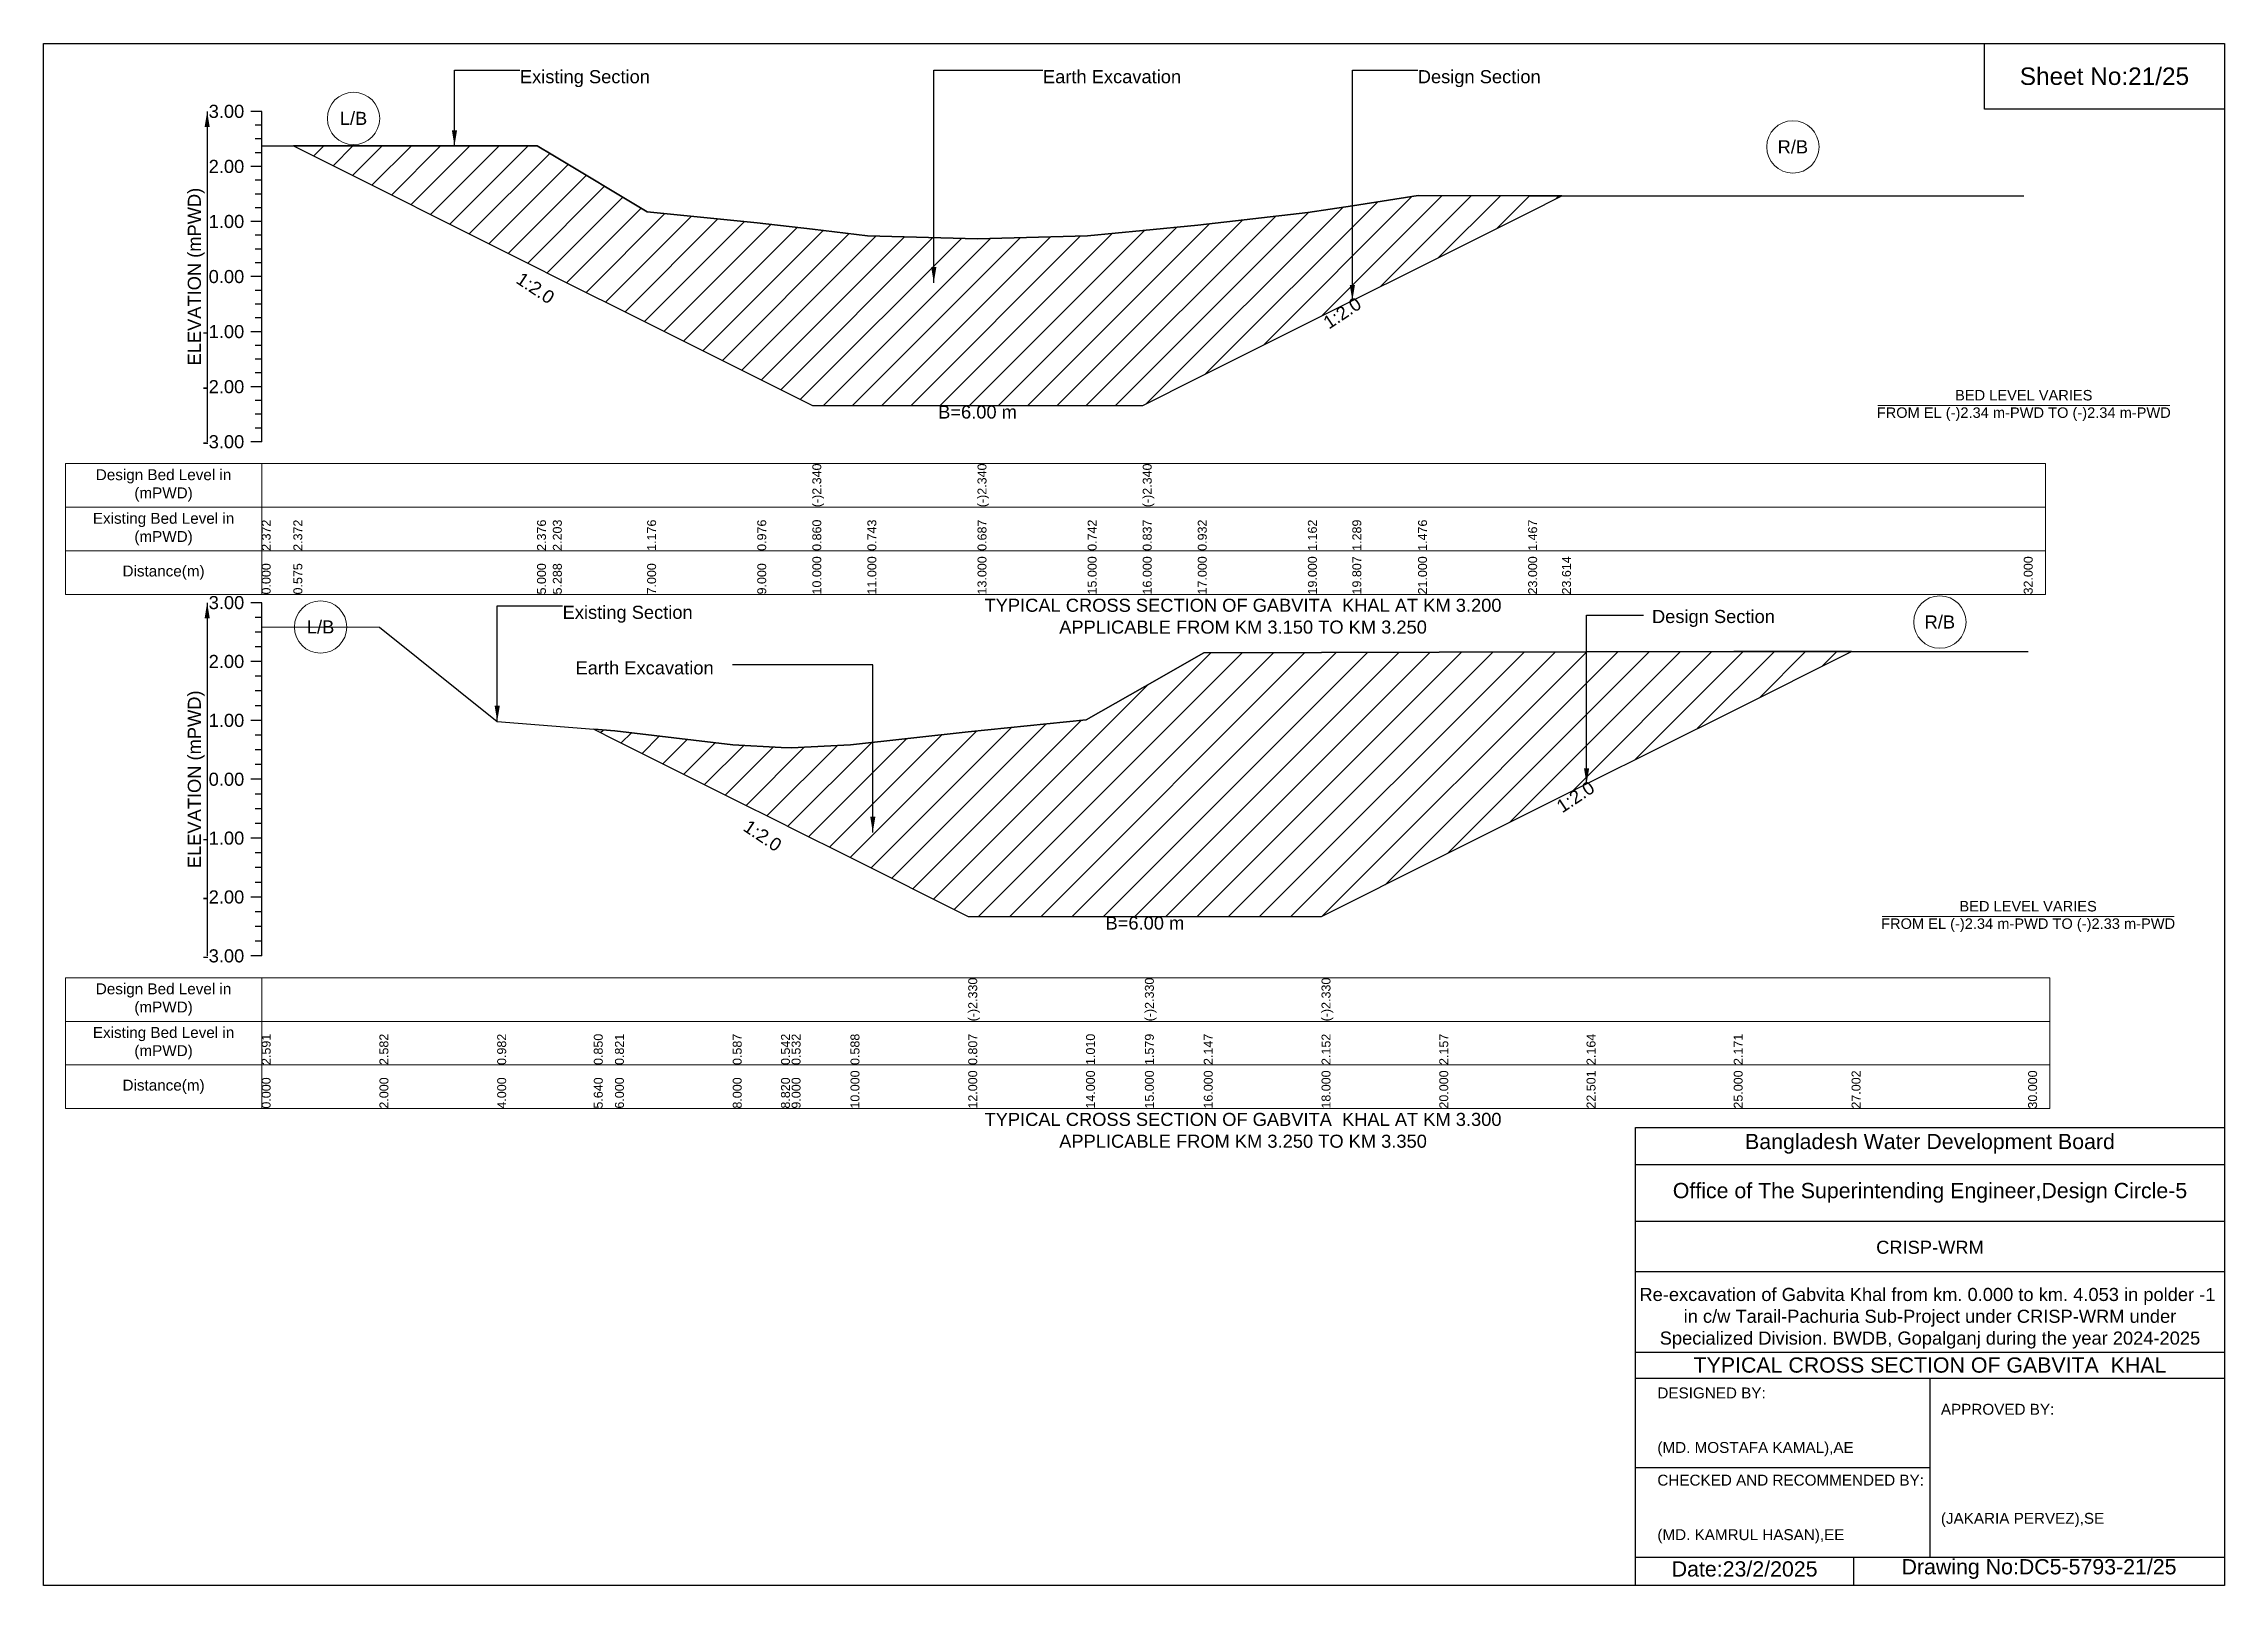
# Model space of a CAD drawing. Header units: feet. Extents: x 91000 to 358000, y -12982 to 34.
# Drawn here: x 300000 to 308000, y -5656 to 0 of the extents above; entities that cross this region are included whole.
import ezdxf

# ---------------------------------------------------------------- set-up
doc = ezdxf.new("R2010")
doc.units = ezdxf.units.FT
doc.header["$LTSCALE"] = 7
doc.header["$MEASUREMENT"] = 0
for name, color, linetype, lineweight in [('Cross section Data Border', 7, 'Continuous', 9), ('Cross Section Labels', 7, 'Continuous', 9), ('Existing_Bed_Level for Xsection', 7, 'Continuous', 25)]:
    doc.layers.add(name, color=color, linetype=linetype, lineweight=lineweight)
doc.styles.get("Standard").update_dxf_attribs({"font": 'arial.ttf'})
doc.dimstyles.get("Standard").update_dxf_attribs({"dimtxt": 0.18, "dimasz": 0.18, "dimexe": 0.18, "dimexo": 0.0625, "dimgap": 0.09, "dimtad": 0, "dimtih": 1, "dimtoh": 1, "dimdec": 4, "dimzin": 0, "dimdsep": 46, "dimtxsty": 'Standard', "dimcen": 0.09, "dimadec": 0, "dimazin": 0, "dimtfac": 1, "dimtdec": 4, "dimtofl": 0, "dimtmove": 0, "dimatfit": 3, "dimfxl": 1, "dimtolj": 1, "dimtzin": 0, "dimarcsym": 0})

msp = doc.modelspace()

# ---------------------------------------------------------------- texts
at = {"attachment_point": 5}
for s, insert, char_height in [('Sheet No:21/25', (307560, -120), 64), ('Bangladesh Water Development Board', (306920, -4036), 56), ('Office of The Superintending Engineer,Design Circle-5', (306920, -4216), 56)]:
    msp.add_mtext(s, dxfattribs=dict(at, insert=insert, char_height=char_height))
for s, insert, char_height, width, attachment_point in [('CRISP-WRM', (306920, -4416), 48, 2240, 5), ('Re-excavation of Gabvita Khal from km. 0.000 to km. 4.053 in polder -1  in c/w Tarail-Pachuria Sub-Project under CRISP-WRM under Specialized Division. BWDB, Gopalganj during the year 2024-2025', (306920, -4676), 48, 2160, 5), ('TYPICAL CROSS SECTION OF GABVITA  KHAL', (306920, -4848), 56, 2240, 5), ('DESIGNED BY:^J^J^J(MD. MOSTAFA KAMAL),AE', (305920, -5056), 40, 1120, 4), ('APPROVED BY:^J^J^J^J^J^J(JAKARIA PERVEZ),SE', (306960, -5216), 40, 1120, 4), ('CHECKED AND RECOMMENDED BY:^J^J^J(MD. KAMRUL HASAN),EE', (305920, -5376), 40, 1120, 4), ('Date:23/2/2025 ', (306240, -5596), 56, 1120, 5), ('Drawing No:DC5-5793-21/25', (307320, -5596), 56, 1760, 5)]:
    msp.add_mtext(s, dxfattribs=dict(insert=insert, char_height=char_height, width=width, attachment_point=attachment_point))
at = {"layer": 'Cross section Data Border', "char_height": 40, "width": 640, "attachment_point": 5}
for s, insert in [('Design Bed Level in (mPWD)', (300440, -1620.8)), ('Existing Bed Level in (mPWD)', (300440, -1780.8)), ('Distance(m)', (300440, -1940.8)), ('Design Bed Level in (mPWD)', (300440, -3506.9)), ('Existing Bed Level in (mPWD)', (300440, -3666.9)), ('Distance(m)', (300440, -3826.9))]:
    msp.add_mtext(s, dxfattribs=dict(at, insert=insert))
at = {"layer": 'Cross Section Labels'}
for s, insert, char_height, attachment_point in [('Existing Section', (301747.2, -97.3), 48, 1), ('Earth Excavation', (303666, -97.3), 48, 1), ('Design Section', (305041, -97.3), 48, 1), ('L/B', (301136.8, -274.6), 48, 5), ('R/B', (306417, -379), 48, 5), ('BED LEVEL VARIES ^JFROM EL (-)2.34 m-PWD TO (-)2.34 m-PWD', (307264, -1327.5), 38.4, 5), ('B=6.00 m', (303426, -1327.5), 48, 2), ('Existing Section', (301904, -2062.2), 48, 1), ('TYPICAL CROSS SECTION OF GABVITA  KHAL AT KM 3.200^JAPPLICABLE FROM KM 3.150 TO KM 3.250', (304400, -2100.8), 48, 5), ('Design Section', (305900.2, -2077.6), 48, 1), ('L/B', (301016, -2140.2), 48, 5), ('R/B', (306956.2, -2122), 48, 5), ('Earth Excavation', (302458.1, -2266), 48, 3), ('BED LEVEL VARIES ^JFROM EL (-)2.34 m-PWD TO (-)2.33 m-PWD', (307280, -3202.2), 38.4, 5), ('B=6.00 m', (304040, -3202.2), 48, 2), ('TYPICAL CROSS SECTION OF GABVITA  KHAL AT KM 3.300^JAPPLICABLE FROM KM 3.250 TO KM 3.350', (304400, -3986.9), 48, 5)]:
    msp.add_mtext(s, dxfattribs=dict(at, insert=insert, char_height=char_height, attachment_point=attachment_point))
at = {"layer": 'Cross Section Labels', "char_height": 48, "attachment_point": 2}
for insert, rotation in [((301817.6, -876.7), 326.30993), ((304750.5, -968.2), 33.69007), ((305606.2, -2743.1), 33.69007), ((302651.1, -2885.8), 326.30993)]:
    msp.add_mtext('1:2.0', dxfattribs=dict(at, insert=insert, rotation=rotation))
at = {"layer": 'Existing_Bed_Level for Xsection', "char_height": 48, "attachment_point": 6}
for s, insert in [('3.00', (300736, -248.8)), ('2.00', (300736, -450.8)), ('1.00', (300736, -652.8)), ('0.00', (300736, -854.8)), ('-1.00', (300736, -1056.8)), ('-2.00', (300736, -1258.8)), ('-3.00', (300736, -1460.8)), ('3.00', (300736, -2050.9)), ('2.00', (300736, -2266.9)), ('1.00', (300736, -2482.9)), ('0.00', (300736, -2698.9)), ('-1.00', (300736, -2914.9)), ('-2.00', (300736, -3130.9)), ('-3.00', (300736, -3346.9))]:
    msp.add_mtext(s, dxfattribs=dict(at, insert=insert))
at = {"layer": 'Existing_Bed_Level for Xsection', "rotation": 90}
for s, insert, char_height, attachment_point in [('ELEVATION (mPWD)', (300560, -854.8), 48, 5), ('(-)2.340', (302820, -1700.8), 32.8, 1), ('(-)2.340', (303426, -1700.8), 32.8, 1), ('(-)2.340', (304032, -1700.8), 32.8, 1), ('2.372', (300800, -1860.8), 32.8, 1), ('2.372', (300916.2, -1860.8), 32.8, 1), ('2.376', (301810, -1860.8), 32.8, 1), ('2.203', (301868.1, -1860.8), 32.8, 1), ('1.176', (302214, -1860.8), 32.8, 1), ('0.976', (302618, -1860.8), 32.8, 1), ('0.860', (302820, -1860.8), 32.8, 1), ('0.743', (303022, -1860.8), 32.8, 1), ('0.687', (303426, -1860.8), 32.8, 1), ('0.742', (303830, -1860.8), 32.8, 1), ('0.837', (304032, -1860.8), 32.8, 1), ('0.932', (304234, -1860.8), 32.8, 1), ('1.162', (304638, -1860.8), 32.8, 1), ('1.289', (304801, -1860.8), 32.8, 1), ('1.476', (305042, -1860.8), 32.8, 1), ('1.467', (305446, -1860.8), 32.8, 1), ('0.000', (300800, -2020.8), 32.8, 1), ('0.575', (300916.2, -2020.8), 32.8, 1), ('5.000', (301810, -2020.8), 32.8, 1), ('5.288', (301868.1, -2020.8), 32.8, 1), ('7.000', (302214, -2020.8), 32.8, 1), ('9.000', (302618, -2020.8), 32.8, 1), ('10.000', (302820, -2020.8), 32.8, 1), ('11.000', (303022, -2020.8), 32.8, 1), ('13.000', (303426, -2020.8), 32.8, 1), ('15.000', (303830, -2020.8), 32.8, 1), ('16.000', (304032, -2020.8), 32.8, 1), ('17.000', (304234, -2020.8), 32.8, 1), ('19.000', (304638, -2020.8), 32.8, 1), ('19.807', (304801, -2020.8), 32.8, 1), ('21.000', (305042, -2020.8), 32.8, 1), ('23.000', (305446, -2020.8), 32.8, 1), ('23.614', (305570, -2020.8), 32.8, 1), ('32.000', (307264, -2020.8), 32.8, 1), ('ELEVATION (mPWD)', (300560, -2698.9), 48, 5), ('(-)2.330', (303392, -3586.9), 32.8, 1), ('(-)2.330', (304040, -3586.9), 32.8, 1), ('(-)2.330', (304688, -3586.9), 32.8, 1), ('2.591', (300800, -3746.9), 32.8, 1), ('2.582', (301232, -3746.9), 32.8, 1), ('0.982', (301664, -3746.9), 32.8, 1), ('0.850', (302018.3, -3746.9), 32.8, 1), ('0.821', (302096, -3746.9), 32.8, 1), ('0.587', (302528, -3746.9), 32.8, 1), ('0.542', (302705.1, -3746.9), 32.8, 1), ('0.532', (302744, -3746.9), 32.8, 1), ('0.588', (302960, -3746.9), 32.8, 1), ('0.807', (303392, -3746.9), 32.8, 1), ('1.010', (303824, -3746.9), 32.8, 1), ('1.579', (304040, -3746.9), 32.8, 1), ('2.147', (304256, -3746.9), 32.8, 1), ('2.152', (304688, -3746.9), 32.8, 1), ('2.157', (305120, -3746.9), 32.8, 1), ('2.164', (305660.2, -3746.9), 32.8, 1), ('2.171', (306200, -3746.9), 32.8, 1), ('0.000', (300800, -3906.9), 32.8, 1), ('2.000', (301232, -3906.9), 32.8, 1), ('4.000', (301664, -3906.9), 32.8, 1), ('5.640', (302018.3, -3906.9), 32.8, 1), ('6.000', (302096, -3906.9), 32.8, 1), ('8.000', (302528, -3906.9), 32.8, 1), ('8.820', (302705.1, -3906.9), 32.8, 1), ('9.000', (302744, -3906.9), 32.8, 1), ('10.000', (302960, -3906.9), 32.8, 1), ('12.000', (303392, -3906.9), 32.8, 1), ('14.000', (303824, -3906.9), 32.8, 1), ('15.000', (304040, -3906.9), 32.8, 1), ('16.000', (304256, -3906.9), 32.8, 1), ('18.000', (304688, -3906.9), 32.8, 1), ('20.000', (305120, -3906.9), 32.8, 1), ('22.501', (305660.2, -3906.9), 32.8, 1), ('25.000', (306200, -3906.9), 32.8, 1), ('27.002', (306632.4, -3906.9), 32.8, 1), ('30.000', (307280, -3906.9), 32.8, 1)]:
    msp.add_mtext(s, dxfattribs=dict(at, insert=insert, char_height=char_height, attachment_point=attachment_point))

# ---------------------------------------------------------------- hatches: boundary and pattern name
at = {"layer": 'Existing_Bed_Level for Xsection'}
h = msp.add_hatch(dxfattribs=at)
h.set_pattern_fill('ANSI31', color=256, scale=606, style=0)
h.set_pattern_definition([(45, (0, 480), (-53.563339, 53.563339), [])])
h.paths.add_polyline_path([(300916.2, -375.5), (301810, -822.5), (301868.1, -851.5), (302214, -1024.5), (302618, -1226.5), (302820, -1327.5), (303022, -1327.5), (303426, -1327.5), (303830, -1327.5), (304032, -1327.5), (304234, -1226.5), (304638, -1024.5), (304801, -942.9), (305042, -822.5), (305446, -620.5), (305570, -558.4), (305446, -558.4), (305042, -556.6), (304801, -594.5), (304638, -620), (304234, -666.5), (304032, -685.7), (303830, -704.9), (303426, -716), (303022, -704.7), (302820, -681.2), (302618, -657.6), (302214, -617.2), (301868.1, -409.7), (301810, -374.8)])
h = msp.add_hatch(dxfattribs=at)
h.set_pattern_fill('ANSI31', color=256, scale=648, style=0)
h.set_pattern_definition([(45, (0, 480), (-57.27565, 57.27565), [])])
h.paths.add_polyline_path([(302018.3, -2515.3), (302096, -2554.2), (302528, -2770.2), (302705.1, -2858.8), (302744, -2878.2), (302960, -2986.2), (303392, -3202.2), (303824, -3202.2), (304040, -3202.2), (304256, -3202.2), (304688, -3202.2), (305120, -2986.2), (305660.2, -2716.1), (306200, -2446.2), (306632.4, -2230), (306200, -2230), (305660.2, -2231.5), (305120, -2233), (304688, -2234.1), (304256, -2235.2), (304040, -2358), (303824, -2480.8), (303392, -2524.6), (302960, -2571.9), (302744, -2584), (302705.1, -2581.9), (302528, -2572.1), (302096, -2521.6)])

# ---------------------------------------------------------------- linework, layer by layer
for points in [[(300000, 0), (308000, 0), (308000, -5656), (300000, -5656)], [(307120, 0), (308000, 0), (308000, -240), (307120, -240)]]:
    msp.add_lwpolyline(points, close=True)
for points in [[(305840, -5656), (305840, -3976), (308000, -3976)], [(305840, -4112), (308000, -4112)], [(305840, -4320), (308000, -4320)], [(305840, -4504), (308000, -4504)], [(305840, -4800), (308000, -4800)], [(305840, -4896), (308000, -4896)], [(306920, -4896), (306920, -5552)], [(305840, -5224), (306920, -5224)], [(305840, -5552), (308000, -5552)], [(306640, -5552), (306640, -5656)]]:
    msp.add_lwpolyline(points)
at = {"layer": 'Cross section Data Border'}
for points in [[(300080, -1540.8), (307344, -1540.8), (307344, -2020.8), (300080, -2020.8)], [(300080, -3426.9), (307360, -3426.9), (307360, -3906.9), (300080, -3906.9)]]:
    msp.add_lwpolyline(points, close=True, dxfattribs=at)
for points in [[(300800, -1540.8), (300800, -2020.8)], [(300080, -1700.8), (307344, -1700.8)], [(300080, -1860.8), (307344, -1860.8)], [(300800, -3426.9), (300800, -3906.9)], [(300080, -3586.9), (307360, -3586.9)], [(300080, -3746.9), (307360, -3746.9)]]:
    msp.add_lwpolyline(points, dxfattribs=at)
at = {"layer": 'Cross Section Labels'}
for points in [[(306728.2, -1327.5), (307799.8, -1327.5)], [(306744.2, -3202.2), (307815.8, -3202.2)]]:
    msp.add_lwpolyline(points, dxfattribs=at)
for centre in [(301136.8, -274.6), (306417, -379), (301016, -2140.2), (306956.2, -2122)]:
    msp.add_circle(centre, 96, dxfattribs=at)
at = {"layer": 'Existing_Bed_Level for Xsection'}
for points in [[(300800, -248.8), (300760, -248.8)], [(300800, -299.3), (300776, -299.3)], [(300800, -1460.8), (300800, -1258.8), (300800, -1056.8), (300800, -854.8), (300800, -652.8), (300800, -450.8), (300800, -248.8)], [(300800, -349.8), (300776, -349.8)], [(300800, -375.6), (300916.2, -375.5), (301810, -374.8), (301868.1, -409.7), (302214, -617.2), (302618, -657.6), (302820, -681.2), (302820, -681.2), (303022, -704.7), (303426, -716), (303426, -716), (303830, -704.9), (304032, -685.7), (304032, -685.7), (304234, -666.5), (304638, -620), (304801, -594.5), (305042, -556.6), (305446, -558.4), (305570, -558.4), (307264, -558.4)], [(300800, -450.8), (300760, -450.8)], [(300800, -400.3), (300776, -400.3)], [(300800, -501.3), (300776, -501.3)], [(300800, -551.8), (300776, -551.8)], [(300800, -602.3), (300776, -602.3)], [(300800, -652.8), (300760, -652.8)], [(300800, -703.3), (300776, -703.3)], [(300800, -753.8), (300776, -753.8)], [(300800, -854.8), (300760, -854.8)], [(300800, -804.3), (300776, -804.3)], [(300800, -905.3), (300776, -905.3)], [(300800, -955.8), (300776, -955.8)], [(300800, -1006.3), (300776, -1006.3)], [(300800, -1056.8), (300760, -1056.8)], [(300800, -1107.3), (300776, -1107.3)], [(300800, -1157.8), (300776, -1157.8)], [(300800, -1258.8), (300760, -1258.8)], [(300800, -1208.3), (300776, -1208.3)], [(300800, -1309.3), (300776, -1309.3)], [(300800, -1359.8), (300776, -1359.8)], [(300800, -1410.3), (300776, -1410.3)], [(300800, -1460.8), (300760, -1460.8)], [(300800, -2050.9), (300760, -2050.9)], [(300800, -3346.9), (300800, -3130.9), (300800, -2914.9), (300800, -2698.9), (300800, -2482.9), (300800, -2266.9), (300800, -2050.9)], [(300800, -2104.9), (300776, -2104.9)], [(300800, -2158.9), (300776, -2158.9)], [(300800, -2139.3), (301232, -2141.2), (301664, -2486.8), (302018.3, -2515.3), (302096, -2521.6), (302528, -2572.1), (302705.1, -2581.9), (302744, -2584), (302960, -2571.9), (303392, -2524.6), (303392, -2524.6), (303824, -2480.8), (304040, -2358), (304040, -2358), (304256, -2235.2), (304688, -2234.1), (304688, -2234.1), (305120, -2233), (305660.2, -2231.5), (306200, -2230), (306632.4, -2230), (307280, -2230)], [(300800, -2212.9), (300776, -2212.9)], [(300800, -2266.9), (300760, -2266.9)], [(300800, -2320.9), (300776, -2320.9)], [(300800, -2374.9), (300776, -2374.9)], [(300800, -2428.9), (300776, -2428.9)], [(300800, -2482.9), (300760, -2482.9)], [(300800, -2536.9), (300776, -2536.9)], [(300800, -2590.9), (300776, -2590.9)], [(300800, -2698.9), (300760, -2698.9)], [(300800, -2644.9), (300776, -2644.9)], [(300800, -2752.9), (300776, -2752.9)], [(300800, -2806.9), (300776, -2806.9)], [(300800, -2860.9), (300776, -2860.9)], [(300800, -2914.9), (300760, -2914.9)], [(300800, -2968.9), (300776, -2968.9)], [(300800, -3022.9), (300776, -3022.9)], [(300800, -3076.9), (300776, -3076.9)], [(300800, -3130.9), (300760, -3130.9)], [(300800, -3184.9), (300776, -3184.9)], [(300800, -3238.9), (300776, -3238.9)], [(300800, -3346.9), (300760, -3346.9)], [(300800, -3292.9), (300776, -3292.9)]]:
    msp.add_lwpolyline(points, dxfattribs=at)
for points in [[(300916.2, -375.5), (301810, -822.5), (301868.1, -851.5), (302214, -1024.5), (302618, -1226.5), (302820, -1327.5), (302820, -1327.5), (303022, -1327.5), (303426, -1327.5), (303426, -1327.5), (303830, -1327.5), (304032, -1327.5), (304032, -1327.5), (304234, -1226.5), (304638, -1024.5), (304801, -942.9), (305042, -822.5), (305446, -620.5), (305570, -558.4), (305446, -558.4), (305042, -556.6), (304801, -594.5), (304638, -620), (304234, -666.5), (304032, -685.7), (304032, -685.7), (303830, -704.9), (303426, -716), (303426, -716), (303022, -704.7), (302820, -681.2), (302820, -681.2), (302618, -657.6), (302214, -617.2), (301868.1, -409.7), (301810, -374.8)], [(302018.3, -2515.3), (302096, -2554.2), (302528, -2770.2), (302705.1, -2858.8), (302744, -2878.2), (302960, -2986.2), (303392, -3202.2), (303392, -3202.2), (303824, -3202.2), (304040, -3202.2), (304040, -3202.2), (304256, -3202.2), (304688, -3202.2), (304688, -3202.2), (305120, -2986.2), (305660.2, -2716.1), (306200, -2446.2), (306632.4, -2230), (306632.4, -2230), (306632.4, -2230), (306200, -2230), (305660.2, -2231.5), (305120, -2233), (304688, -2234.1), (304688, -2234.1), (304256, -2235.2), (304040, -2358), (304040, -2358), (303824, -2480.8), (303392, -2524.6), (303392, -2524.6), (302960, -2571.9), (302744, -2584), (302705.1, -2581.9), (302528, -2572.1), (302096, -2521.6)]]:
    msp.add_lwpolyline(points, close=True, dxfattribs=at)

msp.set_redraw_order([(e.dxf.handle, doc.entitydb.next_handle()) for e in msp.query("TEXT MTEXT ATTDEF DIMENSION ARC_DIMENSION")])  # texts and dimensions are drawn at this point

# ---------------------------------------------------------------- leaders
at = {"layer": 'Cross Section Labels', "annotation_type": 0, "has_hookline": 1}
for points, hookline_direction, text_width in [([(301507.2, -375.6), (301507.2, -97.3), (301747.1, -97.3)], 0, 467.2), ([(303265.5, -877.5), (303265.5, -97.3), (303665.9, -97.3)], 0, 497), ([(304801, -942.9), (304801, -97.3), (305040.9, -97.3)], 0, 441.2), ([(301664, -2486.8), (301664, -2062.2), (301903.9, -2062.2)], 0, 467.2), ([(305660.2, -2716.1), (305660.2, -2096.3), (305869.5, -2096.3)], 0, 441.2), ([(303041.8, -2893.6), (303041.8, -2278.8), (302526.6, -2278.8)], 1, 497)]:
    msp.add_leader(points, dimstyle='Standard', override={"dimasz": 57.6}, dxfattribs=dict(at, hookline_direction=hookline_direction, text_width=text_width))
at = {"layer": 'Existing_Bed_Level for Xsection'}
for points in [[(300600, -248.8), (300600, -1460.8)], [(300600, -2050.9), (300600, -3346.9)]]:
    msp.add_leader(points, dimstyle='Standard', override={"dimasz": 57.6}, dxfattribs=at)

doc.saveas('drawing.dxf')
